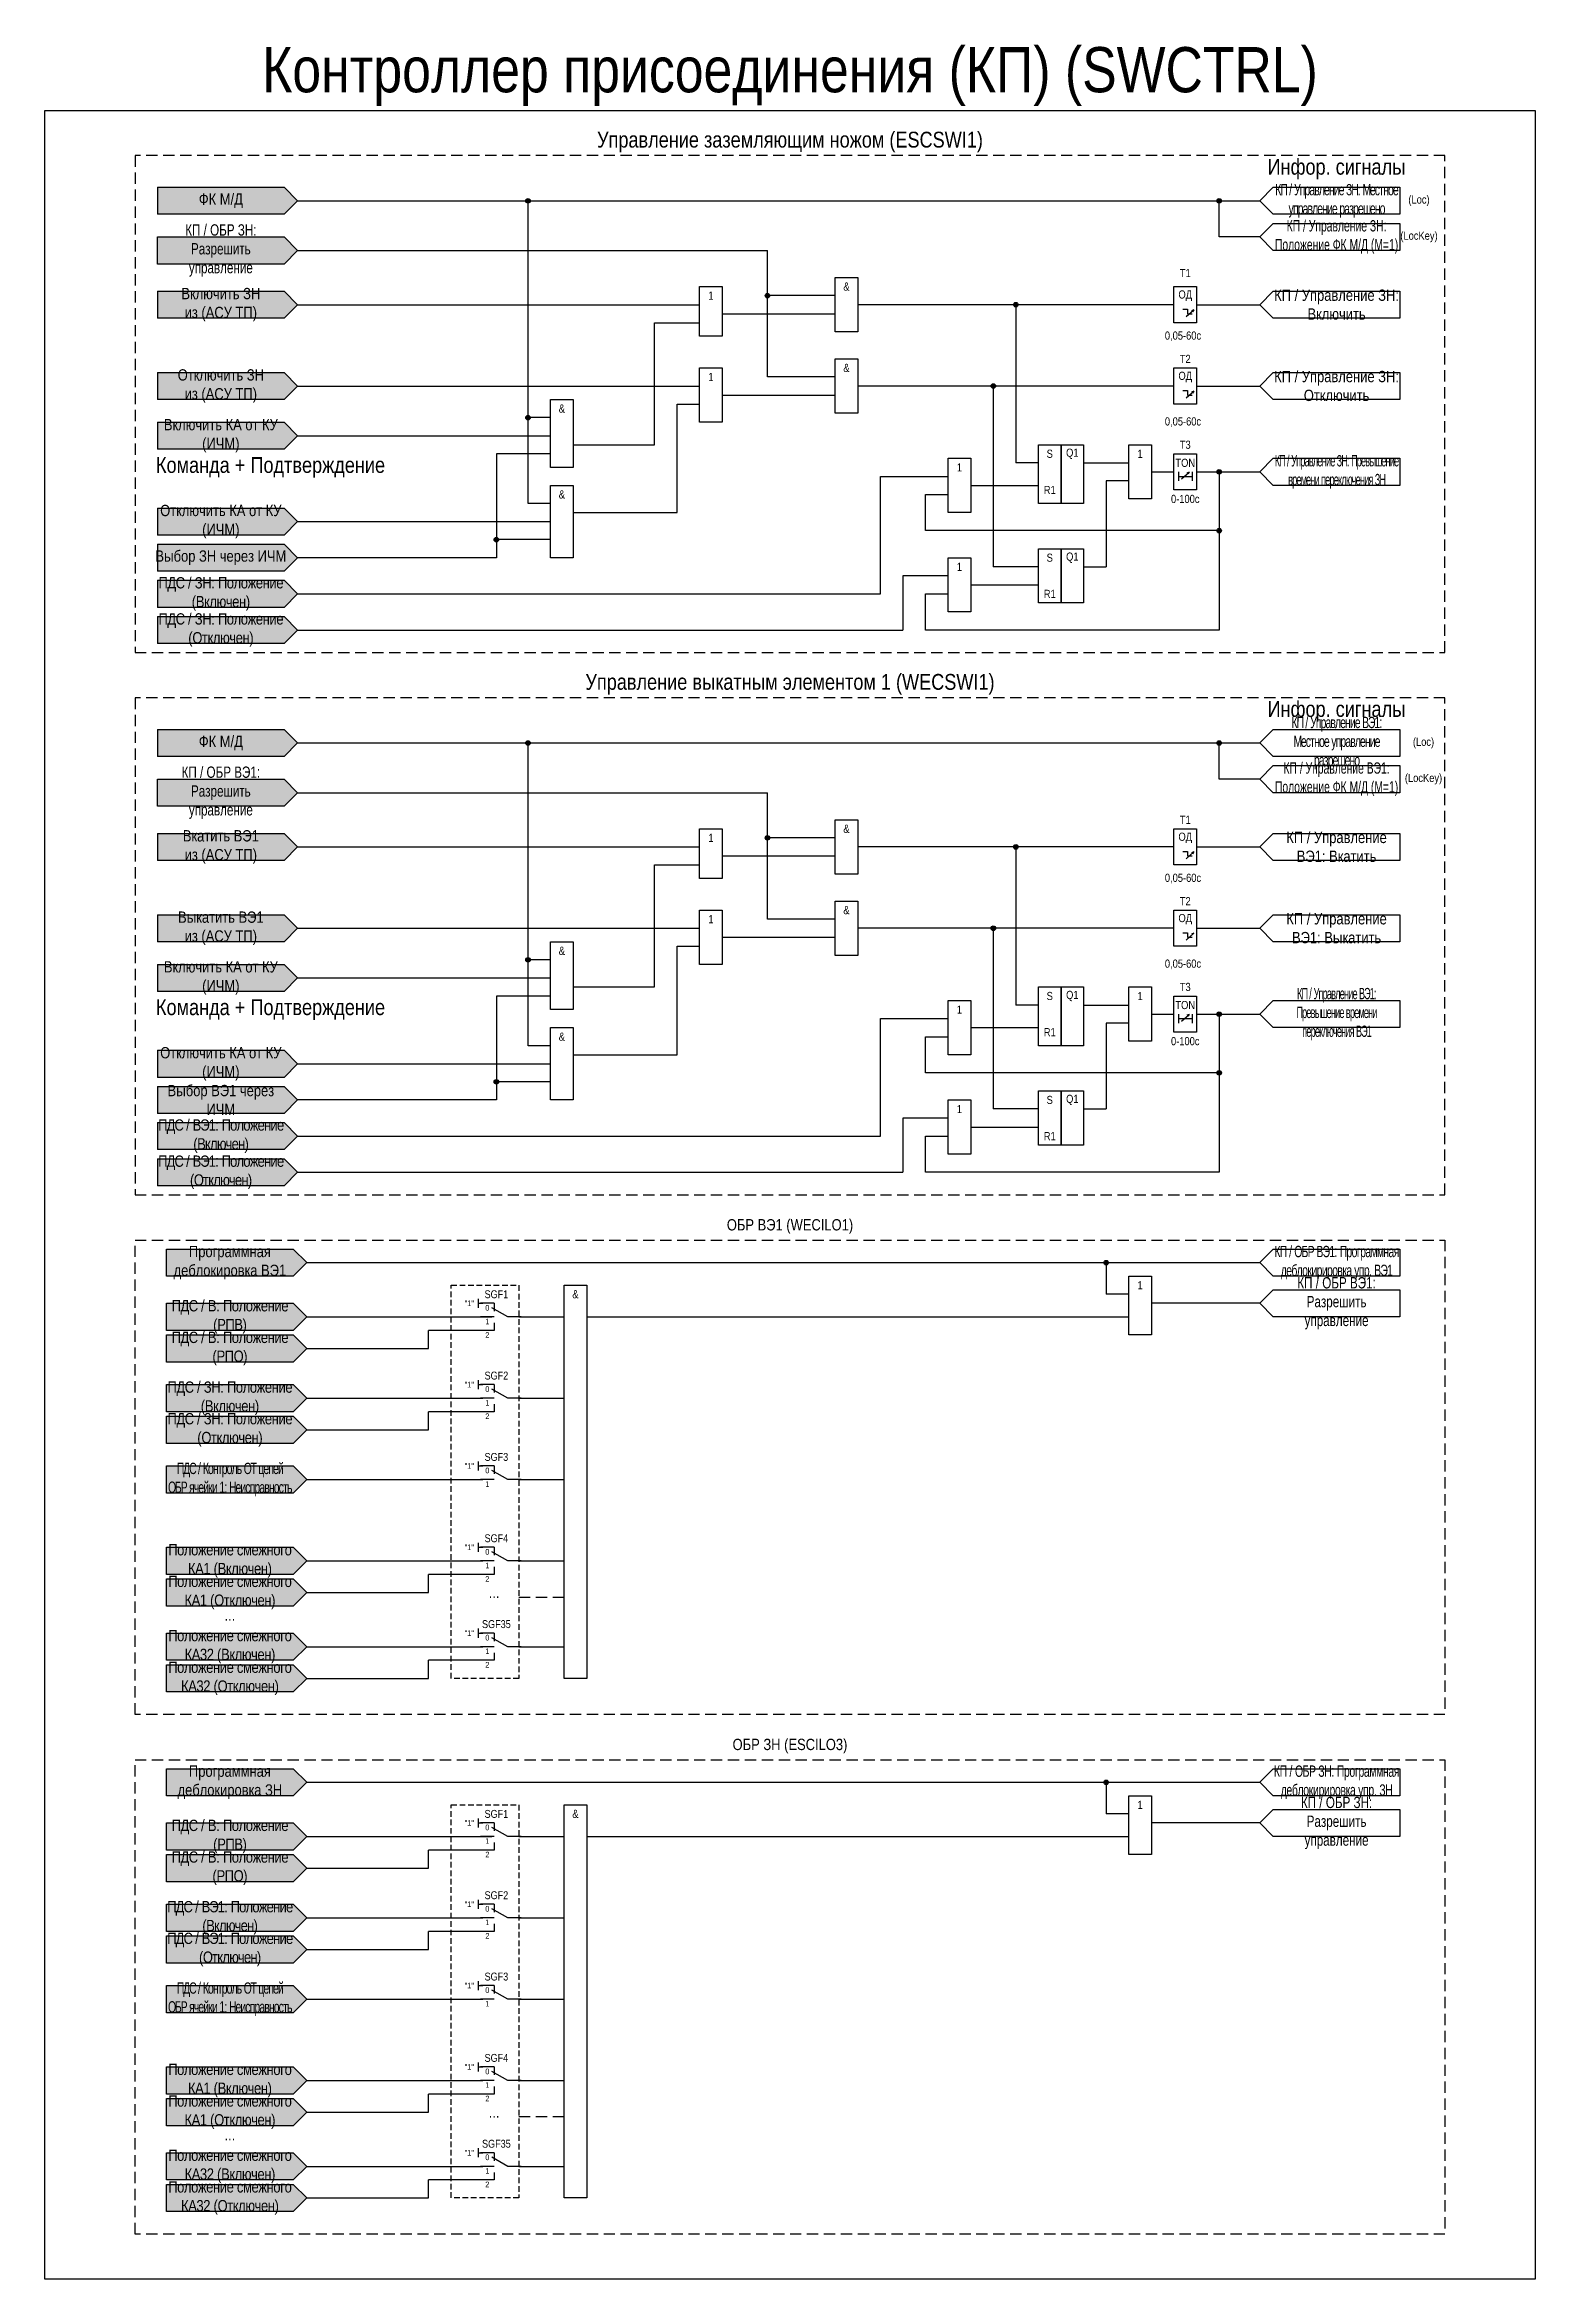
# Model space of a CAD drawing. Header units: millimetres. Extents: x -1743 to 230, y 0 to 547.
# Drawn here: x -926 to -596, y 0 to 494.5 of the extents above; entities that cross this region are included whole.
import ezdxf
from ezdxf.enums import TextEntityAlignment as Align

# ---------------------------------------------------------------- set-up
doc = ezdxf.new("R2010")
doc.units = ezdxf.units.MM
doc.linetypes.add('штриховая2', pattern=[0.375, 0.25, -0.125])
doc.layers.add('Основная', color=7, linetype='Continuous')
doc.styles.add('2.5_Gost_RD', font='ARIALN.TTF', dxfattribs={"height": 2.5})
doc.styles.add('3.5_Gost_RD', font='ARIALN.TTF', dxfattribs={"height": 3.5})
doc.styles.add('Вывод', font='ARIALN.TTF', dxfattribs={"height": 2.5})
doc.styles.add('Компонент', font='ARIALN.TTF', dxfattribs={"height": 3.5})

msp = doc.modelspace()

# ---------------------------------------------------------------- texts
at = {"ltscale": 100, "attachment_point": 5}
for s, insert, char_height, width, style in [('{\\C3;Контроллер присоединения (КП) (SWCTRL)}', (-761, 487.5), 10, 330, '3.5_Gost_RD'), ('ФК М/Д', (-887, 460), 2.5, 28, '2.5_Gost_RD'), ('Включить ЗН \\Pиз (АСУ ТП)', (-887, 437), 2.5, 28, '2.5_Gost_RD'), ('&', (-748.5, 441), 1.8, 5, '2.5_Gost_RD'), ('ОД', (-673.5, 439), 1.8, 5, '2.5_Gost_RD'), ('T1', (-673.5, 444), 1.8, 5, '2.5_Gost_RD'), ('1', (-778.5, 439), 1.8, 5, '2.5_Gost_RD'), ('0,05-60с', (-674, 430), 1.8, 8.5, '2.5_Gost_RD'), ('T2', (-673.5, 425), 1.8, 5, '2.5_Gost_RD'), ('Отключить ЗН \\Pиз (АСУ ТП)', (-887, 419), 2.5, 28, '2.5_Gost_RD'), ('1', (-778.5, 421), 1.8, 5, '2.5_Gost_RD'), ('&', (-748.5, 423), 1.8, 5, '2.5_Gost_RD'), ('ОД', (-673.5, 421), 1.8, 5, '2.5_Gost_RD'), ('Включить КА от КУ (ИЧМ)', (-887, 408), 2.5, 28, '2.5_Gost_RD'), ('&', (-811.5, 414), 1.8, 5, '2.5_Gost_RD'), ('0,05-60с', (-674, 411), 1.8, 8.5, '2.5_Gost_RD'), ('T3', (-673.5, 406), 1.8, 5, '2.5_Gost_RD'), ('1', (-723.5, 401), 1.8, 5, '2.5_Gost_RD'), ('S', (-703.5, 404), 1.8, 5, '2.5_Gost_RD'), ('Q1', (-698.5, 404), 1.8, 5, '2.5_Gost_RD'), ('1', (-683.5, 404), 1.8, 5, '2.5_Gost_RD'), ('TON', (-673.5, 402), 1.8, 5, '2.5_Gost_RD'), ('&', (-811.5, 395), 1.8, 5, '2.5_Gost_RD'), ('R1', (-703.5, 396), 1.8, 5, '2.5_Gost_RD'), ('Отключить КА от КУ (ИЧМ)', (-887, 389), 2.5, 28.2788, '2.5_Gost_RD'), ('0-100с', (-673.5, 394), 1.8, 5, '2.5_Gost_RD'), ('Выбор ЗН через ИЧМ', (-887, 381), 2.5, 28, '2.5_Gost_RD'), ('S', (-703.5, 381), 1.8, 5, '2.5_Gost_RD'), ('Q1', (-698.5, 381), 1.8, 5, '2.5_Gost_RD'), ('{\\T0.95;ПДС / ЗН: Положение (Включен)}', (-887, 373), 2.5, 28, '2.5_Gost_RD'), ('1', (-723.5, 379), 1.8, 5, '2.5_Gost_RD'), ('R1', (-703.5, 373), 1.8, 5, '2.5_Gost_RD'), ('{\\T0.95;ПДС / ЗН: Положение (Отключен)}', (-887, 365), 2.5, 28, '2.5_Gost_RD'), ('ФК М/Д', (-887, 340), 2.5, 28, '2.5_Gost_RD'), ('&', (-748.5, 321), 1.8, 5, '2.5_Gost_RD'), ('T1', (-673.5, 323), 1.8, 5, '2.5_Gost_RD'), ('Вкатить ВЭ1 \\Pиз (АСУ ТП)', (-887, 317), 2.5, 28, '2.5_Gost_RD'), ('1', (-778.5, 319), 1.8, 5, '2.5_Gost_RD'), ('ОД', (-673.5, 319), 1.8, 5, '2.5_Gost_RD'), ('0,05-60с', (-674, 310), 1.8, 8.5, '2.5_Gost_RD'), ('Выкатить ВЭ1 \\Pиз (АСУ ТП)', (-887, 299), 2.5, 28, '2.5_Gost_RD'), ('1', (-778.5, 301), 1.8, 5, '2.5_Gost_RD'), ('&', (-748.5, 303), 1.8, 5, '2.5_Gost_RD'), ('ОД', (-673.5, 301), 1.8, 5, '2.5_Gost_RD'), ('T2', (-673.5, 305), 1.8, 5, '2.5_Gost_RD'), ('&', (-811.5, 294), 1.8, 5, '2.5_Gost_RD'), ('0,05-60с', (-674, 291), 1.8, 8.5, '2.5_Gost_RD'), ('Включить КА от КУ (ИЧМ)', (-887, 288), 2.5, 28, '2.5_Gost_RD'), ('T3', (-673.5, 286), 1.8, 5, '2.5_Gost_RD'), ('1', (-723.5, 281), 1.8, 5, '2.5_Gost_RD'), ('S', (-703.5, 284), 1.8, 5, '2.5_Gost_RD'), ('Q1', (-698.5, 284), 1.8, 5, '2.5_Gost_RD'), ('1', (-683.5, 284), 1.8, 5, '2.5_Gost_RD'), ('TON', (-673.5, 282), 1.8, 5, '2.5_Gost_RD'), ('Отключить КА от КУ (ИЧМ)', (-887, 269), 2.5, 28, '2.5_Gost_RD'), ('&', (-811.5, 275), 1.8, 5, '2.5_Gost_RD'), ('R1', (-703.5, 276), 1.8, 5, '2.5_Gost_RD'), ('0-100с', (-673.5, 274), 1.8, 5, '2.5_Gost_RD'), ('Выбор ВЭ1 через ИЧМ', (-887, 261), 2.5, 28, '2.5_Gost_RD'), ('Q1', (-698.5, 261), 1.8, 5, '2.5_Gost_RD'), ('1', (-723.5, 259), 1.8, 5, '2.5_Gost_RD'), ('S', (-703.5, 261), 1.8, 5, '2.5_Gost_RD'), ('{\\T0.9;ПДС / ВЭ1: Положение (Включен)}', (-887, 253), 2.5, 28, '2.5_Gost_RD'), ('R1', (-703.5, 253), 1.8, 5, '2.5_Gost_RD'), ('{\\T0.9;ПДС / ВЭ1: Положение (Отключен)}', (-887, 245), 2.5, 28, '2.5_Gost_RD'), ('&', (-808.5, 218), 1.8, 5, '2.5_Gost_RD'), ('1', (-683.5, 220), 1.8, 5, '2.5_Gost_RD'), ('&', (-808.5, 103), 1.8, 5, '2.5_Gost_RD'), ('1', (-683.5, 105), 1.8, 5, '2.5_Gost_RD')]:
    msp.add_mtext(s, dxfattribs=dict(at, insert=insert, char_height=char_height, width=width, style=style))
at = {"color": 30, "ltscale": 100, "attachment_point": 5}
for s, insert, char_height, width, style in [('Управление заземляющим ножом (ESCSWI1)', (-761, 473), 3.5, 290, '3.5_Gost_RD'), ('Инфор. сигналы', (-640, 467), 3.5, 48, '3.5_Gost_RD'), ('{\\W0.8;\\T0.85;КП / Управление ЗН: Местное управление разрешено}', (-640, 460), 2.5, 28, '2.5_Gost_RD'), ('(Loc)', (-621.75, 460), 1.8, 5.5, '2.5_Gost_RD'), ('{\\W0.8;КП / Управление ЗН: Положение ФК М/Д (М=1)}', (-640, 452), 2.5, 28, '2.5_Gost_RD'), ('(LocKey)', (-621.75, 452), 1.8, 5.5, '2.5_Gost_RD'), ('Команда + Подтверждение', (-876, 401), 3.5, 60.7348, '3.5_Gost_RD'), ('Управление выкатным элементом 1 (WECSWI1)', (-761, 353), 3.5, 290, '3.5_Gost_RD'), ('Инфор. сигналы', (-640, 347), 3.5, 48, '3.5_Gost_RD'), ('{\\W0.8;\\T0.8;КП / Управление ВЭ1: Местное управление разрешено}', (-640, 340), 2.5, 28, '2.5_Gost_RD'), ('(Loc)', (-620.75, 340), 1.8, 7.5, '2.5_Gost_RD'), ('{\\W0.8;КП / Управление ВЭ1: Положение ФК М/Д (М=1)}', (-640, 332), 2.5, 28, '2.5_Gost_RD'), ('(LocKey)', (-620.75, 332), 1.8, 7.5, '2.5_Gost_RD'), ('Команда + Подтверждение', (-876, 281), 3.5, 60.7348, '3.5_Gost_RD')]:
    msp.add_mtext(s, dxfattribs=dict(at, insert=insert, char_height=char_height, width=width, style=style))
at = {"color": 0, "ltscale": 100, "attachment_point": 5, "style": '2.5_Gost_RD'}
for s, insert, char_height, width in [('{\\W0.9;\\C256;КП / ОБР ЗН: Разрешить управление}', (-887, 449), 2.5, 28), ('{\\W0.9;\\C256;КП / ОБР ВЭ1: Разрешить управление}', (-887, 329), 2.5, 28), ('{\\C30;ОБР ВЭ1 (WECILO1)}', (-761, 233), 2.5, 290), ('{\\C256;Программная деблокировка ВЭ1}', (-885, 225), 2.5, 28), ('{\\T0.95;\\C256;ПДС / В: Положение (РПВ)}', (-885, 213), 2.5, 28), ('{\\C256;"1"}', (-832, 216), 1.25, 4), ('{\\T0.95;\\C256;ПДС / В: Положение (РПО)}', (-885, 206), 2.5, 28), ('{\\T0.95;\\C256;ПДС / ЗН: Положение (Включен)}', (-885, 195), 2.5, 28), ('{\\C256;"1"}', (-832, 198), 1.25, 4), ('{\\T0.95;\\C256;ПДС / ЗН: Положение (Отключен)}', (-885, 188), 2.5, 28), ('{\\W0.8;\\T0.8;\\C256;ПДС / Контроль ОТ цепей ОБР ячейки 1: Неисправность}', (-885, 177), 2.5, 28), ('{\\T0.95;\\C256;Положение смежного КА1 (Включен)}', (-885, 159), 2.5, 28), ('{\\C256;"1"}', (-832, 162), 1.25, 4), ('{\\T0.95;\\C256;Положение смежного КА1 (Отключен)}', (-885, 152), 2.5, 28), ('{\\C256;...}', (-826.5, 152), 2.5, 23), ('{\\T0.95;\\C256;Положение смежного КА32 (Включен)}', (-885, 140), 2.5, 28), ('{\\C256;...}', (-885, 147), 2.5, 28), ('{\\C256;"1"}', (-832, 143), 1.25, 4), ('{\\T0.95;\\C256;Положение смежного КА32 (Отключен)}', (-885, 133), 2.5, 28), ('{\\C30;ОБР ЗН (ESCILO3)}', (-761, 118), 2.5, 290), ('{\\C256;Программная деблокировка ЗН}', (-885, 110), 2.5, 28), ('{\\T0.95;\\C256;ПДС / В: Положение (РПВ)}', (-885, 98), 2.5, 28), ('{\\C256;"1"}', (-832, 101), 1.25, 4), ('{\\T0.95;\\C256;ПДС / В: Положение (РПО)}', (-885, 91), 2.5, 28), ('{\\T0.9;\\C256;ПДС / ВЭ1: Положение (Включен)}', (-885, 80), 2.5, 28), ('{\\C256;"1"}', (-832, 83), 1.25, 4), ('{\\T0.9;\\C256;ПДС / ВЭ1: Положение (Отключен)}', (-885, 73), 2.5, 28), ('{\\W0.8;\\T0.8;\\C256;ПДС / Контроль ОТ цепей ОБР ячейки 1: Неисправность}', (-885, 62), 2.5, 28), ('{\\T0.95;\\C256;Положение смежного КА1 (Включен)}', (-885, 44), 2.5, 28), ('{\\C256;"1"}', (-832, 47), 1.25, 4), ('{\\T0.95;\\C256;Положение смежного КА1 (Отключен)}', (-885, 37), 2.5, 28), ('{\\C256;...}', (-826.5, 37), 2.5, 23), ('{\\C256;...}', (-885, 32), 2.5, 28), ('{\\T0.95;\\C256;Положение смежного КА32 (Включен)}', (-885, 25), 2.5, 28), ('{\\C256;"1"}', (-832, 28), 1.25, 4), ('{\\T0.95;\\C256;Положение смежного КА32 (Отключен)}', (-885, 18), 2.5, 28)]:
    msp.add_mtext(s, dxfattribs=dict(at, insert=insert, char_height=char_height, width=width))
at = {"color": 3, "ltscale": 100, "char_height": 2.5, "width": 28, "attachment_point": 5, "style": '2.5_Gost_RD'}
for s, insert in [('КП / Управление ЗН: Включить', (-640, 437)), ('КП / Управление ЗН: Отключить', (-640, 419)), ('{\\W0.7;\\T0.85;КП / Управление ЗН: Превышение времени переключения ЗН}', (-640, 400)), ('КП / Управление ВЭ1: Вкатить', (-640, 317)), ('КП / Управление ВЭ1: Выкатить', (-640, 299)), ('{\\W0.7;\\T0.8;КП / Управление ВЭ1: Превышение времени переключения ВЭ1}', (-640, 280)), ('{\\W0.8;\\T0.9;КП / ОБР ВЭ1: Программная деблокирировка упр. ВЭ1}', (-640, 225)), ('{\\W0.9;КП / ОБР ВЭ1: Разрешить управление}', (-640, 216)), ('{\\W0.8;\\T0.95;КП / ОБР ЗН: Программная деблокирировка упр. ЗН}', (-640, 110)), ('{\\W0.9;КП / ОБР ЗН: Разрешить управление}', (-640, 101))]:
    msp.add_mtext(s, dxfattribs=dict(at, insert=insert))

# ---------------------------------------------------------------- blocks, each defined once
blk = doc.blocks.new('Точка')
at = {"ltscale": 100}
h = blk.add_hatch(color=256, dxfattribs=at)
h.dxf.hatch_style = 1
edge = h.paths.add_edge_path()
edge.add_arc((0, 0), 0.5, 0, 360)
blk.add_circle((0, 0), 0.5, dxfattribs=at)
blk = doc.blocks.new('*U78')
at = {"layer": 'Основная', "color": 0}
blk.add_line((0, 0), (7, 4), dxfattribs=at)
at = {"layer": 'Основная', "ltscale": 0.35}
blk.add_line((6, 6), (6, 2.5), dxfattribs=at)
blk = doc.blocks.new('*U81')
at = {"layer": 'Основная', "color": 0}
for p, q in [((-3, 6), (-9, 6)), ((-3, 0), (-9, 0)), ((9, 0), (3, 0))]:
    blk.add_line(p, q, dxfattribs=at)
at = {"layer": 'Основная', "ltscale": 0.25, "xscale": -1}
blk.add_blockref('*U78', (3, 0), dxfattribs=at)
at = {"layer": 'Основная'}
for tag, height, style, p in [('ОУ', 3.5, 'Компонент', (-2, 10)), ('В1', 2.5, 'Вывод', (-6, 4)), ('В2', 2.5, 'Вывод', (-6, -2)), ('В3', 2.5, 'Вывод', (-6, -8))]:
    blk.add_attdef(tag, text='', height=height, dxfattribs=dict(at, style=style)).set_placement(p, align=Align.MIDDLE_CENTER)
blk = doc.blocks.new('*U80')
at = {"layer": 'Основная', "color": 0}
for p, q in [((-3, 6), (-9, 6)), ((-3, 0), (-9, 0)), ((9, 0), (3, 0))]:
    blk.add_line(p, q, dxfattribs=at)
at = {"layer": 'Основная', "ltscale": 0.25, "xscale": -1}
blk.add_blockref('*U78', (3, 0), dxfattribs=at)
at = {"layer": 'Основная'}
for tag, height, style, p in [('ОУ', 3.5, 'Компонент', (-2, 10)), ('В1', 2.5, 'Вывод', (-14, 6)), ('В2', 2.5, 'Вывод', (-6, 4)), ('В3', 2.5, 'Вывод', (-6, -2))]:
    blk.add_attdef(tag, text='', height=height, dxfattribs=dict(at, style=style)).set_placement(p, align=Align.MIDDLE_CENTER)

# ---------------------------------------------------------------- hatches: boundary and pattern name
at = {"ltscale": 100, "true_color": 0x5496bb}
h = msp.add_hatch(color=153, dxfattribs=at)
h.dxf.hatch_style = 1
h.paths.add_polyline_path([(-901, 463), (-873, 463), (-870, 460), (-873, 457), (-901, 457)])
h = msp.add_hatch(color=153, dxfattribs=at)
h.dxf.hatch_style = 1
h.paths.add_polyline_path([(-901, 452), (-873, 452), (-870, 449), (-873, 446), (-901, 446)])
h = msp.add_hatch(color=153, dxfattribs=at)
h.dxf.hatch_style = 1
h.paths.add_polyline_path([(-901, 440), (-873, 440), (-870, 437), (-873, 434), (-901, 434)])
h = msp.add_hatch(color=153, dxfattribs=at)
h.dxf.hatch_style = 1
h.paths.add_polyline_path([(-901, 422), (-873, 422), (-870, 419), (-873, 416), (-901, 416)])
h = msp.add_hatch(color=153, dxfattribs=at)
h.dxf.hatch_style = 1
h.paths.add_polyline_path([(-901, 411), (-873, 411), (-870, 408), (-873, 405), (-901, 405)])
h = msp.add_hatch(color=153, dxfattribs=at)
h.dxf.hatch_style = 1
h.paths.add_polyline_path([(-901, 392), (-873, 392), (-870, 389), (-873, 386), (-901, 386)])
h = msp.add_hatch(color=153, dxfattribs=at)
h.dxf.hatch_style = 1
h.paths.add_polyline_path([(-901, 384), (-873, 384), (-870, 381), (-873, 378), (-901, 378)])
h = msp.add_hatch(color=153, dxfattribs=at)
h.dxf.hatch_style = 1
h.paths.add_polyline_path([(-901, 376), (-873, 376), (-870, 373), (-873, 370), (-901, 370)])
h = msp.add_hatch(color=153, dxfattribs=at)
h.dxf.hatch_style = 1
h.paths.add_polyline_path([(-901, 368), (-873, 368), (-870, 365), (-873, 362), (-901, 362)])
h = msp.add_hatch(color=153, dxfattribs=at)
h.dxf.hatch_style = 1
h.paths.add_polyline_path([(-901, 343), (-873, 343), (-870, 340), (-873, 337), (-901, 337)])
h = msp.add_hatch(color=153, dxfattribs=at)
h.dxf.hatch_style = 1
h.paths.add_polyline_path([(-901, 332), (-873, 332), (-870, 329), (-873, 326), (-901, 326)])
h = msp.add_hatch(color=153, dxfattribs=at)
h.dxf.hatch_style = 1
h.paths.add_polyline_path([(-901, 320), (-873, 320), (-870, 317), (-873, 314), (-901, 314)])
h = msp.add_hatch(color=153, dxfattribs=at)
h.dxf.hatch_style = 1
h.paths.add_polyline_path([(-901, 302), (-873, 302), (-870, 299), (-873, 296), (-901, 296)])
h = msp.add_hatch(color=153, dxfattribs=at)
h.dxf.hatch_style = 1
h.paths.add_polyline_path([(-901, 291), (-873, 291), (-870, 288), (-873, 285), (-901, 285)])
h = msp.add_hatch(color=153, dxfattribs=at)
h.dxf.hatch_style = 1
h.paths.add_polyline_path([(-901, 272), (-873, 272), (-870, 269), (-873, 266), (-901, 266)])
h = msp.add_hatch(color=153, dxfattribs=at)
h.dxf.hatch_style = 1
h.paths.add_polyline_path([(-901, 264), (-873, 264), (-870, 261), (-873, 258), (-901, 258)])
h = msp.add_hatch(color=153, dxfattribs=at)
h.dxf.hatch_style = 1
h.paths.add_polyline_path([(-901, 256), (-873, 256), (-870, 253), (-873, 250), (-901, 250)])
h = msp.add_hatch(color=153, dxfattribs=at)
h.dxf.hatch_style = 1
h.paths.add_polyline_path([(-901, 248), (-873, 248), (-870, 245), (-873, 242), (-901, 242)])
h = msp.add_hatch(color=153, dxfattribs=at)
h.dxf.hatch_style = 1
h.paths.add_polyline_path([(-899, 228), (-871, 228), (-868, 225), (-871, 222), (-899, 222)])
h = msp.add_hatch(color=153, dxfattribs=at)
h.dxf.hatch_style = 1
h.paths.add_polyline_path([(-899, 216), (-871, 216), (-868, 213), (-871, 210), (-899, 210)])
h = msp.add_hatch(color=153, dxfattribs=at)
h.dxf.hatch_style = 1
h.paths.add_polyline_path([(-899, 209), (-871, 209), (-868, 206), (-871, 203), (-899, 203)])
h = msp.add_hatch(color=153, dxfattribs=at)
h.dxf.hatch_style = 1
h.paths.add_polyline_path([(-899, 198), (-871, 198), (-868, 195), (-871, 192), (-899, 192)])
h = msp.add_hatch(color=153, dxfattribs=at)
h.dxf.hatch_style = 1
h.paths.add_polyline_path([(-899, 191), (-871, 191), (-868, 188), (-871, 185), (-899, 185)])
h = msp.add_hatch(color=153, dxfattribs=at)
h.dxf.hatch_style = 1
h.paths.add_polyline_path([(-899, 180), (-871, 180), (-868, 177), (-871, 174), (-899, 174)])
h = msp.add_hatch(color=153, dxfattribs=at)
h.dxf.hatch_style = 1
h.paths.add_polyline_path([(-899, 162), (-871, 162), (-868, 159), (-871, 156), (-899, 156)])
h = msp.add_hatch(color=153, dxfattribs=at)
h.dxf.hatch_style = 1
h.paths.add_polyline_path([(-899, 155), (-871, 155), (-868, 152), (-871, 149), (-899, 149)])
h = msp.add_hatch(color=153, dxfattribs=at)
h.dxf.hatch_style = 1
h.paths.add_polyline_path([(-899, 143), (-871, 143), (-868, 140), (-871, 137), (-899, 137)])
h = msp.add_hatch(color=153, dxfattribs=at)
h.dxf.hatch_style = 1
h.paths.add_polyline_path([(-899, 136), (-871, 136), (-868, 133), (-871, 130), (-899, 130)])
h = msp.add_hatch(color=153, dxfattribs=at)
h.dxf.hatch_style = 1
h.paths.add_polyline_path([(-899, 113), (-871, 113), (-868, 110), (-871, 107), (-899, 107)])
h = msp.add_hatch(color=153, dxfattribs=at)
h.dxf.hatch_style = 1
h.paths.add_polyline_path([(-899, 101), (-871, 101), (-868, 98), (-871, 95), (-899, 95)])
h = msp.add_hatch(color=153, dxfattribs=at)
h.dxf.hatch_style = 1
h.paths.add_polyline_path([(-899, 94), (-871, 94), (-868, 91), (-871, 88), (-899, 88)])
h = msp.add_hatch(color=153, dxfattribs=at)
h.dxf.hatch_style = 1
h.paths.add_polyline_path([(-899, 83), (-871, 83), (-868, 80), (-871, 77), (-899, 77)])
h = msp.add_hatch(color=153, dxfattribs=at)
h.dxf.hatch_style = 1
h.paths.add_polyline_path([(-899, 76), (-871, 76), (-868, 73), (-871, 70), (-899, 70)])
h = msp.add_hatch(color=153, dxfattribs=at)
h.dxf.hatch_style = 1
h.paths.add_polyline_path([(-899, 65), (-871, 65), (-868, 62), (-871, 59), (-899, 59)])
h = msp.add_hatch(color=153, dxfattribs=at)
h.dxf.hatch_style = 1
h.paths.add_polyline_path([(-899, 47), (-871, 47), (-868, 44), (-871, 41), (-899, 41)])
h = msp.add_hatch(color=153, dxfattribs=at)
h.dxf.hatch_style = 1
h.paths.add_polyline_path([(-899, 40), (-871, 40), (-868, 37), (-871, 34), (-899, 34)])
h = msp.add_hatch(color=153, dxfattribs=at)
h.dxf.hatch_style = 1
h.paths.add_polyline_path([(-899, 28), (-871, 28), (-868, 25), (-871, 22), (-899, 22)])
h = msp.add_hatch(color=153, dxfattribs=at)
h.dxf.hatch_style = 1
h.paths.add_polyline_path([(-899, 21), (-871, 21), (-868, 18), (-871, 15), (-899, 15)])

# ---------------------------------------------------------------- linework, layer by layer
at = {"ltscale": 100}
for p, q in [((-901, 463), (-873, 463)), ((-901, 463), (-901, 457)), ((-873, 463), (-870, 460)), ((-870, 460), (-873, 457)), ((-873, 457), (-901, 457)), ((-901, 452), (-873, 452)), ((-873, 452), (-870, 449)), ((-873, 446), (-901, 446)), ((-870, 449), (-873, 446)), ((-870, 449), (-766, 449)), ((-766, 421), (-766, 449)), ((-901, 440), (-873, 440)), ((-901, 440), (-901, 434)), ((-873, 440), (-870, 437)), ((-870, 437), (-873, 434)), ((-870, 437), (-781, 437)), ((-751, 439), (-766, 439)), ((-676, 437), (-746, 437)), ((-711, 437), (-711, 402)), ((-673.29, 434.4), (-671.62, 435.88)), ((-671.62, 435.88), (-672.14, 435.66)), ((-671.62, 435.88), (-671.88, 435.42)), ((-671, 437), (-657, 437)), ((-873, 434), (-901, 434)), ((-791, 406), (-791, 433)), ((-791, 433), (-781, 433)), ((-776, 435), (-751, 435)), ((-673, 435), (-672, 435)), ((-901, 422), (-873, 422)), ((-901, 422), (-901, 416)), ((-873, 422), (-870, 419)), ((-751, 421), (-766, 421)), ((-873, 416), (-901, 416)), ((-870, 419), (-873, 416)), ((-870, 419), (-781, 419)), ((-776, 417), (-751, 417)), ((-676, 419), (-746, 419)), ((-716, 419), (-716, 379)), ((-673.29, 416.4), (-671.62, 417.88)), ((-673, 417), (-672, 417)), ((-671.62, 417.88), (-672.14, 417.66)), ((-671.62, 417.88), (-671.88, 417.42)), ((-671, 419), (-657, 419)), ((-901, 411), (-873, 411)), ((-901, 411), (-901, 405)), ((-873, 411), (-870, 408)), ((-786, 391), (-786, 415)), ((-786, 415), (-781, 415)), ((-870, 408), (-873, 405)), ((-870, 408), (-814, 408)), ((-809, 406), (-791, 406)), ((-873, 405), (-901, 405)), ((-814, 404), (-826, 404)), ((-826, 404), (-826, 381)), ((-826, 404), (-826, 381)), ((-706, 402), (-711, 402)), ((-696, 402), (-686, 402)), ((-741, 399), (-726, 399)), ((-741, 373), (-741, 399)), ((-721, 397), (-706, 397)), ((-686, 398), (-691, 398)), ((-691, 398), (-691, 379)), ((-681, 400), (-676, 400)), ((-671, 400), (-671, 400)), ((-671, 400), (-657, 400)), ((-666, 400), (-666, 365)), ((-901, 392), (-873, 392)), ((-901, 392), (-901, 386)), ((-873, 392), (-870, 389)), ((-809, 391), (-786, 391)), ((-731, 387), (-731, 395)), ((-731, 395), (-726, 395)), ((-873, 386), (-901, 386)), ((-870, 389), (-873, 386)), ((-870, 389), (-814, 389)), ((-666, 387), (-731, 387)), ((-901, 384), (-873, 384)), ((-901, 384), (-901, 378)), ((-873, 384), (-870, 381)), ((-870, 381), (-873, 378)), ((-826, 381), (-870, 381)), ((-814, 385), (-826, 385)), ((-873, 378), (-901, 378)), ((-901, 376), (-873, 376)), ((-901, 376), (-901, 370)), ((-873, 376), (-870, 373)), ((-726, 377), (-736, 377)), ((-736, 377), (-736, 365)), ((-706, 379), (-716, 379)), ((-696, 379), (-691, 379)), ((-870, 373), (-873, 370)), ((-870, 373), (-741, 373)), ((-731, 365), (-731, 373)), ((-731, 373), (-726, 373)), ((-721, 375), (-706, 375)), ((-873, 370), (-901, 370)), ((-901, 368), (-873, 368)), ((-901, 368), (-901, 362)), ((-873, 368), (-870, 365)), ((-873, 362), (-901, 362)), ((-870, 365), (-873, 362)), ((-870, 365), (-736, 365)), ((-666, 365), (-731, 365)), ((-901, 343), (-873, 343)), ((-901, 343), (-901, 337)), ((-873, 343), (-870, 340)), ((-873, 337), (-901, 337)), ((-870, 340), (-873, 337)), ((-901, 332), (-873, 332)), ((-873, 332), (-870, 329)), ((-870, 329), (-873, 326)), ((-870, 329), (-766, 329)), ((-766, 301), (-766, 329)), ((-873, 326), (-901, 326)), ((-901, 320), (-873, 320)), ((-901, 320), (-901, 314)), ((-873, 320), (-870, 317)), ((-870, 317), (-873, 314)), ((-870, 317), (-781, 317)), ((-751, 319), (-766, 319)), ((-676, 317), (-746, 317)), ((-711, 317), (-711, 282)), ((-671, 317), (-657, 317)), ((-873, 314), (-901, 314)), ((-791, 286), (-791, 313)), ((-791, 313), (-781, 313)), ((-776, 315), (-751, 315)), ((-673.29, 314.4), (-671.62, 315.88)), ((-673, 315), (-672, 315)), ((-671.62, 315.88), (-672.14, 315.66)), ((-671.62, 315.88), (-671.88, 315.42)), ((-901, 302), (-873, 302)), ((-901, 302), (-901, 296)), ((-873, 302), (-870, 299)), ((-870, 299), (-873, 296)), ((-870, 299), (-781, 299)), ((-776, 297), (-751, 297)), ((-751, 301), (-766, 301)), ((-676, 299), (-746, 299)), ((-716, 299), (-716, 259)), ((-673.29, 296.4), (-671.62, 297.88)), ((-673, 297), (-672, 297)), ((-671.62, 297.88), (-672.14, 297.66)), ((-671, 299), (-657, 299)), ((-873, 296), (-901, 296)), ((-786, 271), (-786, 295)), ((-786, 295), (-781, 295)), ((-901, 291), (-873, 291)), ((-901, 291), (-901, 285)), ((-873, 291), (-870, 288)), ((-870, 288), (-873, 285)), ((-870, 288), (-814, 288)), ((-873, 285), (-901, 285)), ((-814, 284), (-826, 284)), ((-826, 284), (-826, 261)), ((-826, 284), (-826, 261)), ((-809, 286), (-791, 286)), ((-706, 282), (-711, 282)), ((-696, 282), (-686, 282)), ((-741, 279), (-726, 279)), ((-741, 253), (-741, 279)), ((-721, 277), (-706, 277)), ((-686, 278), (-691, 278)), ((-691, 278), (-691, 259)), ((-681, 280), (-676, 280)), ((-671, 280), (-671, 280)), ((-671, 280), (-657, 280)), ((-666, 280), (-666, 245)), ((-901, 272), (-873, 272)), ((-901, 272), (-901, 266)), ((-873, 272), (-870, 269)), ((-731, 267), (-731, 275)), ((-731, 275), (-726, 275)), ((-870, 269), (-873, 266)), ((-870, 269), (-814, 269)), ((-809, 271), (-786, 271)), ((-873, 266), (-901, 266)), ((-901, 264), (-873, 264)), ((-901, 264), (-901, 258)), ((-873, 264), (-870, 261)), ((-814, 265), (-826, 265)), ((-666, 267), (-731, 267)), ((-873, 258), (-901, 258)), ((-870, 261), (-873, 258)), ((-826, 261), (-870, 261)), ((-706, 259), (-716, 259)), ((-696, 259), (-691, 259)), ((-901, 256), (-873, 256)), ((-901, 256), (-901, 250)), ((-873, 256), (-870, 253)), ((-870, 253), (-873, 250)), ((-870, 253), (-741, 253)), ((-726, 257), (-736, 257)), ((-736, 257), (-736, 245)), ((-731, 245), (-731, 253)), ((-731, 253), (-726, 253)), ((-721, 255), (-706, 255)), ((-873, 250), (-901, 250)), ((-901, 248), (-873, 248)), ((-901, 248), (-901, 242)), ((-873, 248), (-870, 245)), ((-870, 245), (-873, 242)), ((-870, 245), (-736, 245)), ((-666, 245), (-731, 245)), ((-873, 242), (-901, 242)), ((-899, 228), (-871, 228)), ((-871, 228), (-868, 225)), ((-868, 225), (-871, 222)), ((-868, 225), (-691, 225)), ((-691, 225), (-657, 225)), ((-691, 225), (-691, 218)), ((-871, 222), (-899, 222)), ((-686, 218), (-691, 218)), ((-899, 216), (-871, 216)), ((-871, 216), (-868, 213)), ((-868, 213), (-871, 210)), ((-868, 213), (-827, 213)), ((-830, 217), (-830, 215)), ((-830, 216), (-829, 216)), ((-821, 213), (-811, 213)), ((-806, 213), (-686, 213)), ((-657, 216), (-681, 216)), ((-871, 210), (-899, 210)), ((-899, 209), (-871, 209)), ((-871, 209), (-868, 206)), ((-829, 210), (-841, 210)), ((-841, 206), (-841, 210)), ((-826.52, 210), (-831, 210)), ((-826.52, 211.66), (-826.52, 210)), ((-871, 203), (-899, 203)), ((-868, 206), (-871, 203)), ((-868, 206), (-841, 206)), ((-899, 198), (-871, 198)), ((-871, 198), (-868, 195)), ((-830, 199), (-830, 197)), ((-830, 198), (-829, 198)), ((-868, 195), (-871, 192)), ((-868, 195), (-829, 195)), ((-826.52, 193.66), (-826.52, 192)), ((-821, 195), (-811, 195)), ((-871, 192), (-899, 192)), ((-899, 191), (-871, 191)), ((-871, 191), (-868, 188)), ((-868, 188), (-871, 185)), ((-868, 188), (-841, 188)), ((-829, 192), (-841, 192)), ((-841, 188), (-841, 192)), ((-826.52, 192), (-831, 192)), ((-871, 185), (-899, 185)), ((-899, 180), (-871, 180)), ((-871, 180), (-868, 177)), ((-830, 181), (-830, 179)), ((-830, 180), (-829, 180)), ((-871, 174), (-899, 174)), ((-868, 177), (-871, 174)), ((-868, 177), (-829, 177)), ((-821, 177), (-811, 177)), ((-899, 162), (-871, 162)), ((-871, 162), (-868, 159)), ((-868, 159), (-871, 156)), ((-868, 159), (-829, 159)), ((-830, 163), (-830, 161)), ((-830, 162), (-829, 162)), ((-821, 159), (-811, 159)), ((-871, 156), (-899, 156)), ((-899, 155), (-871, 155)), ((-871, 155), (-868, 152)), ((-829, 156), (-841, 156)), ((-841, 152), (-841, 156)), ((-826.52, 156), (-831, 156)), ((-826.52, 157.66), (-826.52, 156)), ((-871, 149), (-899, 149)), ((-868, 152), (-871, 149)), ((-868, 152), (-841, 152)), ((-830, 144), (-830, 142)), ((-899, 143), (-871, 143)), ((-871, 143), (-868, 140)), ((-868, 140), (-871, 137)), ((-868, 140), (-829, 140)), ((-830, 143), (-829, 143)), ((-826.52, 138.66), (-826.52, 137)), ((-821, 140), (-811, 140)), ((-871, 137), (-899, 137)), ((-899, 136), (-871, 136)), ((-871, 136), (-868, 133)), ((-829, 137), (-841, 137)), ((-841, 133), (-841, 137)), ((-826.52, 137), (-831, 137)), ((-868, 133), (-871, 130)), ((-868, 133), (-841, 133)), ((-899, 113), (-871, 113)), ((-871, 113), (-868, 110)), ((-868, 110), (-871, 107)), ((-868, 110), (-691, 110)), ((-691, 110), (-657, 110)), ((-691, 110), (-691, 103)), ((-871, 107), (-899, 107)), ((-899, 101), (-871, 101)), ((-871, 101), (-868, 98)), ((-830, 102), (-830, 100)), ((-830, 101), (-829, 101)), ((-686, 103), (-691, 103)), ((-657, 101), (-681, 101)), ((-871, 95), (-899, 95)), ((-899, 94), (-871, 94)), ((-868, 98), (-871, 95)), ((-871, 94), (-868, 91)), ((-868, 98), (-827, 98)), ((-829, 95), (-841, 95)), ((-841, 91), (-841, 95)), ((-826.52, 95), (-831, 95)), ((-826.52, 96.66), (-826.52, 95)), ((-821, 98), (-811, 98)), ((-806, 98), (-686, 98)), ((-868, 91), (-871, 88)), ((-868, 91), (-841, 91)), ((-871, 88), (-899, 88)), ((-899, 83), (-871, 83)), ((-871, 83), (-868, 80)), ((-868, 80), (-871, 77)), ((-868, 80), (-829, 80)), ((-830, 84), (-830, 82)), ((-830, 83), (-829, 83)), ((-821, 80), (-811, 80)), ((-871, 77), (-899, 77)), ((-899, 76), (-871, 76)), ((-871, 76), (-868, 73)), ((-829, 77), (-841, 77)), ((-841, 73), (-841, 77)), ((-826.52, 77), (-831, 77)), ((-826.52, 78.66), (-826.52, 77)), ((-871, 70), (-899, 70)), ((-868, 73), (-871, 70)), ((-868, 73), (-841, 73)), ((-899, 65), (-871, 65)), ((-871, 65), (-868, 62)), ((-830, 66), (-830, 64)), ((-830, 65), (-829, 65)), ((-868, 62), (-871, 59)), ((-868, 62), (-829, 62)), ((-821, 62), (-811, 62)), ((-871, 59), (-899, 59)), ((-899, 47), (-871, 47)), ((-871, 47), (-868, 44)), ((-830, 48), (-830, 46)), ((-830, 47), (-829, 47)), ((-871, 41), (-899, 41)), ((-899, 40), (-871, 40)), ((-868, 44), (-871, 41)), ((-871, 40), (-868, 37)), ((-868, 44), (-829, 44)), ((-829, 41), (-841, 41)), ((-841, 37), (-841, 41)), ((-826.52, 41), (-831, 41)), ((-826.52, 42.66), (-826.52, 41)), ((-821, 44), (-811, 44)), ((-868, 37), (-871, 34)), ((-868, 37), (-841, 37)), ((-871, 34), (-899, 34)), ((-899, 28), (-871, 28)), ((-871, 28), (-868, 25)), ((-868, 25), (-871, 22)), ((-868, 25), (-829, 25)), ((-830, 29), (-830, 27)), ((-830, 28), (-829, 28)), ((-821, 25), (-811, 25)), ((-871, 22), (-899, 22)), ((-899, 21), (-871, 21)), ((-871, 21), (-868, 18)), ((-829, 22), (-841, 22)), ((-841, 18), (-841, 22)), ((-826.52, 22), (-831, 22)), ((-826.52, 23.66), (-826.52, 22)), ((-868, 18), (-871, 15)), ((-868, 18), (-841, 18))]:
    msp.add_line(p, q, dxfattribs=at)
at = {"color": 30, "ltscale": 100}
for p, q in [((-870, 460), (-657, 460)), ((-819, 393), (-819, 460)), ((-666, 452), (-666, 460)), ((-654, 463), (-657, 460)), ((-657, 460), (-654, 457)), ((-654, 463), (-626, 463)), ((-654, 455), (-657, 452)), ((-626, 457), (-654, 457)), ((-654, 455), (-626, 455)), ((-657, 452), (-666, 452)), ((-657, 452), (-654, 449)), ((-626, 449), (-654, 449)), ((-814, 412), (-819, 412)), ((-814, 393), (-819, 393)), ((-654, 343), (-657, 340)), ((-654, 343), (-626, 343)), ((-870, 340), (-657, 340)), ((-819, 273), (-819, 340)), ((-666, 332), (-666, 340)), ((-657, 340), (-654, 337)), ((-626, 337), (-654, 337)), ((-657, 332), (-666, 332)), ((-654, 335), (-657, 332)), ((-657, 332), (-654, 329)), ((-654, 335), (-626, 335)), ((-626, 329), (-654, 329)), ((-814, 292), (-819, 292)), ((-814, 273), (-819, 273))]:
    msp.add_line(p, q, dxfattribs=at)
at = {"color": 3, "ltscale": 100}
for p, q in [((-654, 440), (-657, 437)), ((-657, 437), (-654, 434)), ((-654, 440), (-626, 440)), ((-626, 434), (-654, 434)), ((-654, 422), (-657, 419)), ((-654, 422), (-626, 422)), ((-657, 419), (-654, 416)), ((-626, 416), (-654, 416)), ((-654, 403), (-657, 400)), ((-654, 403), (-626, 403)), ((-657, 400), (-654, 397)), ((-626, 397), (-654, 397)), ((-654, 320), (-657, 317)), ((-657, 317), (-654, 314)), ((-654, 320), (-626, 320)), ((-626, 314), (-654, 314)), ((-654, 302), (-657, 299)), ((-654, 302), (-626, 302)), ((-657, 299), (-654, 296)), ((-626, 296), (-654, 296)), ((-654, 283), (-657, 280)), ((-654, 283), (-626, 283)), ((-657, 280), (-654, 277)), ((-626, 277), (-654, 277)), ((-654, 228), (-657, 225)), ((-654, 228), (-626, 228)), ((-657, 225), (-654, 222)), ((-654, 219), (-657, 216)), ((-626, 222), (-654, 222)), ((-654, 219), (-626, 219)), ((-657, 216), (-654, 213)), ((-626, 213), (-654, 213)), ((-654, 113), (-657, 110)), ((-657, 110), (-654, 107)), ((-654, 113), (-626, 113)), ((-654, 104), (-657, 101)), ((-626, 107), (-654, 107)), ((-654, 104), (-626, 104)), ((-657, 101), (-654, 98)), ((-626, 98), (-654, 98))]:
    msp.add_line(p, q, dxfattribs=at)
at = {"color": 7, "ltscale": 100}
for p, q in [((-674.3, 398.46), (-672.63, 399.95)), ((-672.63, 399.95), (-673.15, 399.73)), ((-672.63, 399.95), (-672.89, 399.48)), ((-674.3, 278.46), (-672.63, 279.95)), ((-672.63, 279.95), (-673.15, 279.73)), ((-672.63, 279.95), (-672.89, 279.48))]:
    msp.add_line(p, q, dxfattribs=at)
at = {"linetype": 'штриховая2', "ltscale": 10}
for p, q in [((-821, 151), (-811, 151)), ((-821, 36), (-811, 36))]:
    msp.add_line(p, q, dxfattribs=at)
at = {"ltscale": 100}
for points in [[(-926, 480), (-596, 480), (-596, 0), (-926, 0)], [(-676, 441), (-671, 441), (-671, 433), (-676, 433)], [(-676, 423), (-671, 423), (-671, 415), (-676, 415)], [(-706, 406), (-701, 406), (-701, 393), (-706, 393)], [(-701, 406), (-696, 406), (-696, 393), (-701, 393)], [(-676, 404), (-671, 404), (-671, 396), (-676, 396)], [(-706, 383), (-701, 383), (-701, 371), (-706, 371)], [(-701, 383), (-696, 383), (-696, 371), (-701, 371)], [(-676, 321), (-671, 321), (-671, 313), (-676, 313)], [(-676, 303), (-671, 303), (-671, 295), (-676, 295)], [(-706, 286), (-701, 286), (-701, 273), (-706, 273)], [(-701, 286), (-696, 286), (-696, 273), (-701, 273)], [(-676, 284), (-671, 284), (-671, 276), (-676, 276)], [(-706, 263), (-701, 263), (-701, 251), (-706, 251)], [(-701, 263), (-696, 263), (-696, 251), (-701, 251)]]:
    msp.add_lwpolyline(points, close=True, dxfattribs=at)
at = {"linetype": 'штриховая2', "ltscale": 10}
for points in [[(-616, 470), (-906, 470), (-906, 360), (-616, 360)], [(-616, 350), (-906, 350), (-906, 240), (-616, 240)], [(-906, 230), (-616, 230), (-616, 125), (-906, 125)], [(-906, 115), (-616, 115), (-616, 10), (-906, 10)]]:
    msp.add_lwpolyline(points, close=True, dxfattribs=at)
at = {"color": 30, "ltscale": 100}
for points in [[(-657, 460), (-654, 463), (-626, 463), (-626, 457), (-654, 457), (-657, 460)], [(-657, 452), (-654, 455), (-626, 455), (-626, 449), (-654, 449), (-657, 452)], [(-657, 340), (-654, 343), (-626, 343), (-626, 337), (-654, 337), (-657, 340)], [(-657, 332), (-654, 335), (-626, 335), (-626, 329), (-654, 329), (-657, 332)]]:
    msp.add_lwpolyline(points, dxfattribs=at)
at = {"ltscale": 100}
for points in [[(-901, 452), (-873, 452), (-870, 449), (-873, 446), (-901, 446), (-901, 452)], [(-781, 438), (-781, 441), (-776, 441), (-776, 430), (-781, 430), (-781, 438)], [(-751, 436), (-751, 443), (-746, 443), (-746, 431), (-751, 431), (-751, 436)], [(-781, 438), (-781, 439)], [(-674, 436), (-673, 436)], [(-673, 436), (-673, 435)], [(-781, 421), (-781, 423), (-776, 423), (-776, 411), (-781, 411), (-781, 421)], [(-781, 417), (-781, 422)], [(-751, 418), (-751, 425), (-746, 425), (-746, 413), (-751, 413), (-751, 418)], [(-814, 403), (-814, 416), (-809, 416), (-809, 401), (-814, 401), (-814, 403)], [(-674, 418), (-673, 418)], [(-673, 418), (-673, 417)], [(-686, 397), (-686, 406), (-681, 406), (-681, 394), (-686, 394), (-686, 397)], [(-726, 392), (-726, 403), (-721, 403), (-721, 391), (-726, 391), (-726, 392)], [(-814, 392), (-814, 397), (-809, 397), (-809, 381), (-814, 381), (-814, 392)], [(-675, 400), (-675, 398)], [(-675, 399), (-672, 399)], [(-672, 400), (-672, 398)], [(-726, 370), (-726, 381), (-721, 381), (-721, 369), (-726, 369), (-726, 370)], [(-901, 332), (-873, 332), (-870, 329), (-873, 326), (-901, 326), (-901, 332)], [(-751, 316), (-751, 323), (-746, 323), (-746, 311), (-751, 311), (-751, 316)], [(-781, 318), (-781, 321), (-776, 321), (-776, 310), (-781, 310), (-781, 318)], [(-781, 318), (-781, 319)], [(-674, 316), (-673, 316)], [(-673, 316), (-673, 315)], [(-781, 301), (-781, 303), (-776, 303), (-776, 291), (-781, 291), (-781, 301)], [(-781, 297), (-781, 302)], [(-751, 298), (-751, 305), (-746, 305), (-746, 293), (-751, 293), (-751, 298)], [(-674, 298), (-673, 298)], [(-673, 298), (-673, 297)], [(-814, 283), (-814, 296), (-809, 296), (-809, 281), (-814, 281), (-814, 283)], [(-726, 272), (-726, 283), (-721, 283), (-721, 271), (-726, 271), (-726, 272)], [(-686, 277), (-686, 286), (-681, 286), (-681, 274), (-686, 274), (-686, 277)], [(-814, 272), (-814, 277), (-809, 277), (-809, 261), (-814, 261), (-814, 272)], [(-675, 280), (-675, 278)], [(-675, 279), (-672, 279)], [(-672, 280), (-672, 278)], [(-726, 250), (-726, 261), (-721, 261), (-721, 249), (-726, 249), (-726, 250)], [(-899, 228), (-871, 228), (-868, 225), (-871, 222), (-899, 222), (-899, 228)], [(-811, 189), (-811, 220), (-806, 220), (-806, 133), (-811, 133), (-811, 189)], [(-686, 211), (-686, 222), (-681, 222), (-681, 209), (-686, 209), (-686, 211)], [(-899, 216), (-871, 216), (-868, 213), (-871, 210), (-899, 210), (-899, 216)], [(-899, 209), (-871, 209), (-868, 206), (-871, 203), (-899, 203), (-899, 209)], [(-899, 198), (-871, 198), (-868, 195), (-871, 192), (-899, 192), (-899, 198)], [(-899, 191), (-871, 191), (-868, 188), (-871, 185), (-899, 185), (-899, 191)], [(-899, 180), (-871, 180), (-868, 177), (-871, 174), (-899, 174), (-899, 180)], [(-899, 162), (-871, 162), (-868, 159), (-871, 156), (-899, 156), (-899, 162)], [(-899, 155), (-871, 155), (-868, 152), (-871, 149), (-899, 149), (-899, 155)], [(-899, 143), (-871, 143), (-868, 140), (-871, 137), (-899, 137), (-899, 143)], [(-899, 136), (-871, 136), (-868, 133), (-871, 130), (-899, 130), (-899, 136)], [(-899, 113), (-871, 113), (-868, 110), (-871, 107), (-899, 107), (-899, 113)], [(-811, 74), (-811, 105), (-806, 105), (-806, 18), (-811, 18), (-811, 74)], [(-686, 96), (-686, 107), (-681, 107), (-681, 94), (-686, 94), (-686, 96)], [(-899, 101), (-871, 101), (-868, 98), (-871, 95), (-899, 95), (-899, 101)], [(-899, 94), (-871, 94), (-868, 91), (-871, 88), (-899, 88), (-899, 94)], [(-899, 83), (-871, 83), (-868, 80), (-871, 77), (-899, 77), (-899, 83)], [(-899, 76), (-871, 76), (-868, 73), (-871, 70), (-899, 70), (-899, 76)], [(-899, 65), (-871, 65), (-868, 62), (-871, 59), (-899, 59), (-899, 65)], [(-899, 47), (-871, 47), (-868, 44), (-871, 41), (-899, 41), (-899, 47)], [(-899, 40), (-871, 40), (-868, 37), (-871, 34), (-899, 34), (-899, 40)], [(-899, 28), (-871, 28), (-868, 25), (-871, 22), (-899, 22), (-899, 28)], [(-899, 21), (-871, 21), (-868, 18), (-871, 15), (-899, 15), (-899, 21)]]:
    msp.add_lwpolyline(points, dxfattribs=at)
at = {"color": 3, "ltscale": 100}
for points in [[(-657, 437), (-654, 440), (-626, 440), (-626, 434), (-654, 434), (-657, 437)], [(-657, 419), (-654, 422), (-626, 422), (-626, 416), (-654, 416), (-657, 419)], [(-657, 400), (-654, 403), (-626, 403), (-626, 397), (-654, 397), (-657, 400)], [(-657, 317), (-654, 320), (-626, 320), (-626, 314), (-654, 314), (-657, 317)], [(-657, 299), (-654, 302), (-626, 302), (-626, 296), (-654, 296), (-657, 299)], [(-657, 280), (-654, 283), (-626, 283), (-626, 277), (-654, 277), (-657, 280)], [(-657, 225), (-654, 228), (-626, 228), (-626, 222), (-654, 222), (-657, 225)], [(-657, 216), (-654, 219), (-626, 219), (-626, 213), (-654, 213), (-657, 216)], [(-657, 110), (-654, 113), (-626, 113), (-626, 107), (-654, 107), (-657, 110)], [(-657, 101), (-654, 104), (-626, 104), (-626, 98), (-654, 98), (-657, 101)]]:
    msp.add_lwpolyline(points, dxfattribs=at)
at = {"linetype": 'штриховая2', "ltscale": 5}
for points in [[(-836, 220), (-821, 220), (-821, 133), (-836, 133)], [(-836, 105), (-821, 105), (-821, 18), (-836, 18)]]:
    msp.add_lwpolyline(points, close=True, dxfattribs=at)

# ---------------------------------------------------------------- block references
at = {"ltscale": 100}
for p in [(-819, 460), (-819, 340)]:
    msp.add_blockref('Точка', p, dxfattribs=at)
at = {"color": 30, "ltscale": 100}
for p in [(-666, 460), (-666, 340)]:
    msp.add_blockref('Точка', p, dxfattribs=at)
at = {"color": 1, "ltscale": 100}
for p in [(-766, 439), (-711, 437), (-716, 419), (-819, 412), (-666, 400), (-666, 387), (-826, 385), (-766, 319), (-711, 317), (-716, 299), (-819, 292), (-666, 280), (-666, 267), (-826, 265), (-691, 225), (-691, 110)]:
    msp.add_blockref('Точка', p, dxfattribs=at)
at = {"layer": 'Основная', "ltscale": 0.25, "xscale": 0.5, "yscale": 0.5, "zscale": 0.5}
for name, p, values in [('*U81', (-825, 213), {'ОУ': 'SGF1', 'В1': '0', 'В2': '1', 'В3': '2'}), ('*U81', (-825, 195), {'ОУ': 'SGF2', 'В1': '0', 'В2': '1', 'В3': '2'}), ('*U80', (-825, 177), {'ОУ': 'SGF3', 'В1': '"1"', 'В2': '0', 'В3': '1'}), ('*U81', (-825, 159), {'ОУ': 'SGF4', 'В1': '0', 'В2': '1', 'В3': '2'}), ('*U81', (-825, 140), {'ОУ': 'SGF35', 'В1': '0', 'В2': '1', 'В3': '2'}), ('*U81', (-825, 98), {'ОУ': 'SGF1', 'В1': '0', 'В2': '1', 'В3': '2'}), ('*U81', (-825, 80), {'ОУ': 'SGF2', 'В1': '0', 'В2': '1', 'В3': '2'}), ('*U80', (-825, 62), {'ОУ': 'SGF3', 'В1': '"1"', 'В2': '0', 'В3': '1'}), ('*U81', (-825, 44), {'ОУ': 'SGF4', 'В1': '0', 'В2': '1', 'В3': '2'}), ('*U81', (-825, 25), {'ОУ': 'SGF35', 'В1': '0', 'В2': '1', 'В3': '2'})]:
    msp.add_blockref(name, p, dxfattribs=at).add_auto_attribs(values)

msp.set_redraw_order([(e.dxf.handle, doc.entitydb.next_handle()) for e in msp.query("TEXT MTEXT ATTDEF DIMENSION ARC_DIMENSION")])  # texts and dimensions are drawn at this point

doc.saveas('drawing.dxf')
